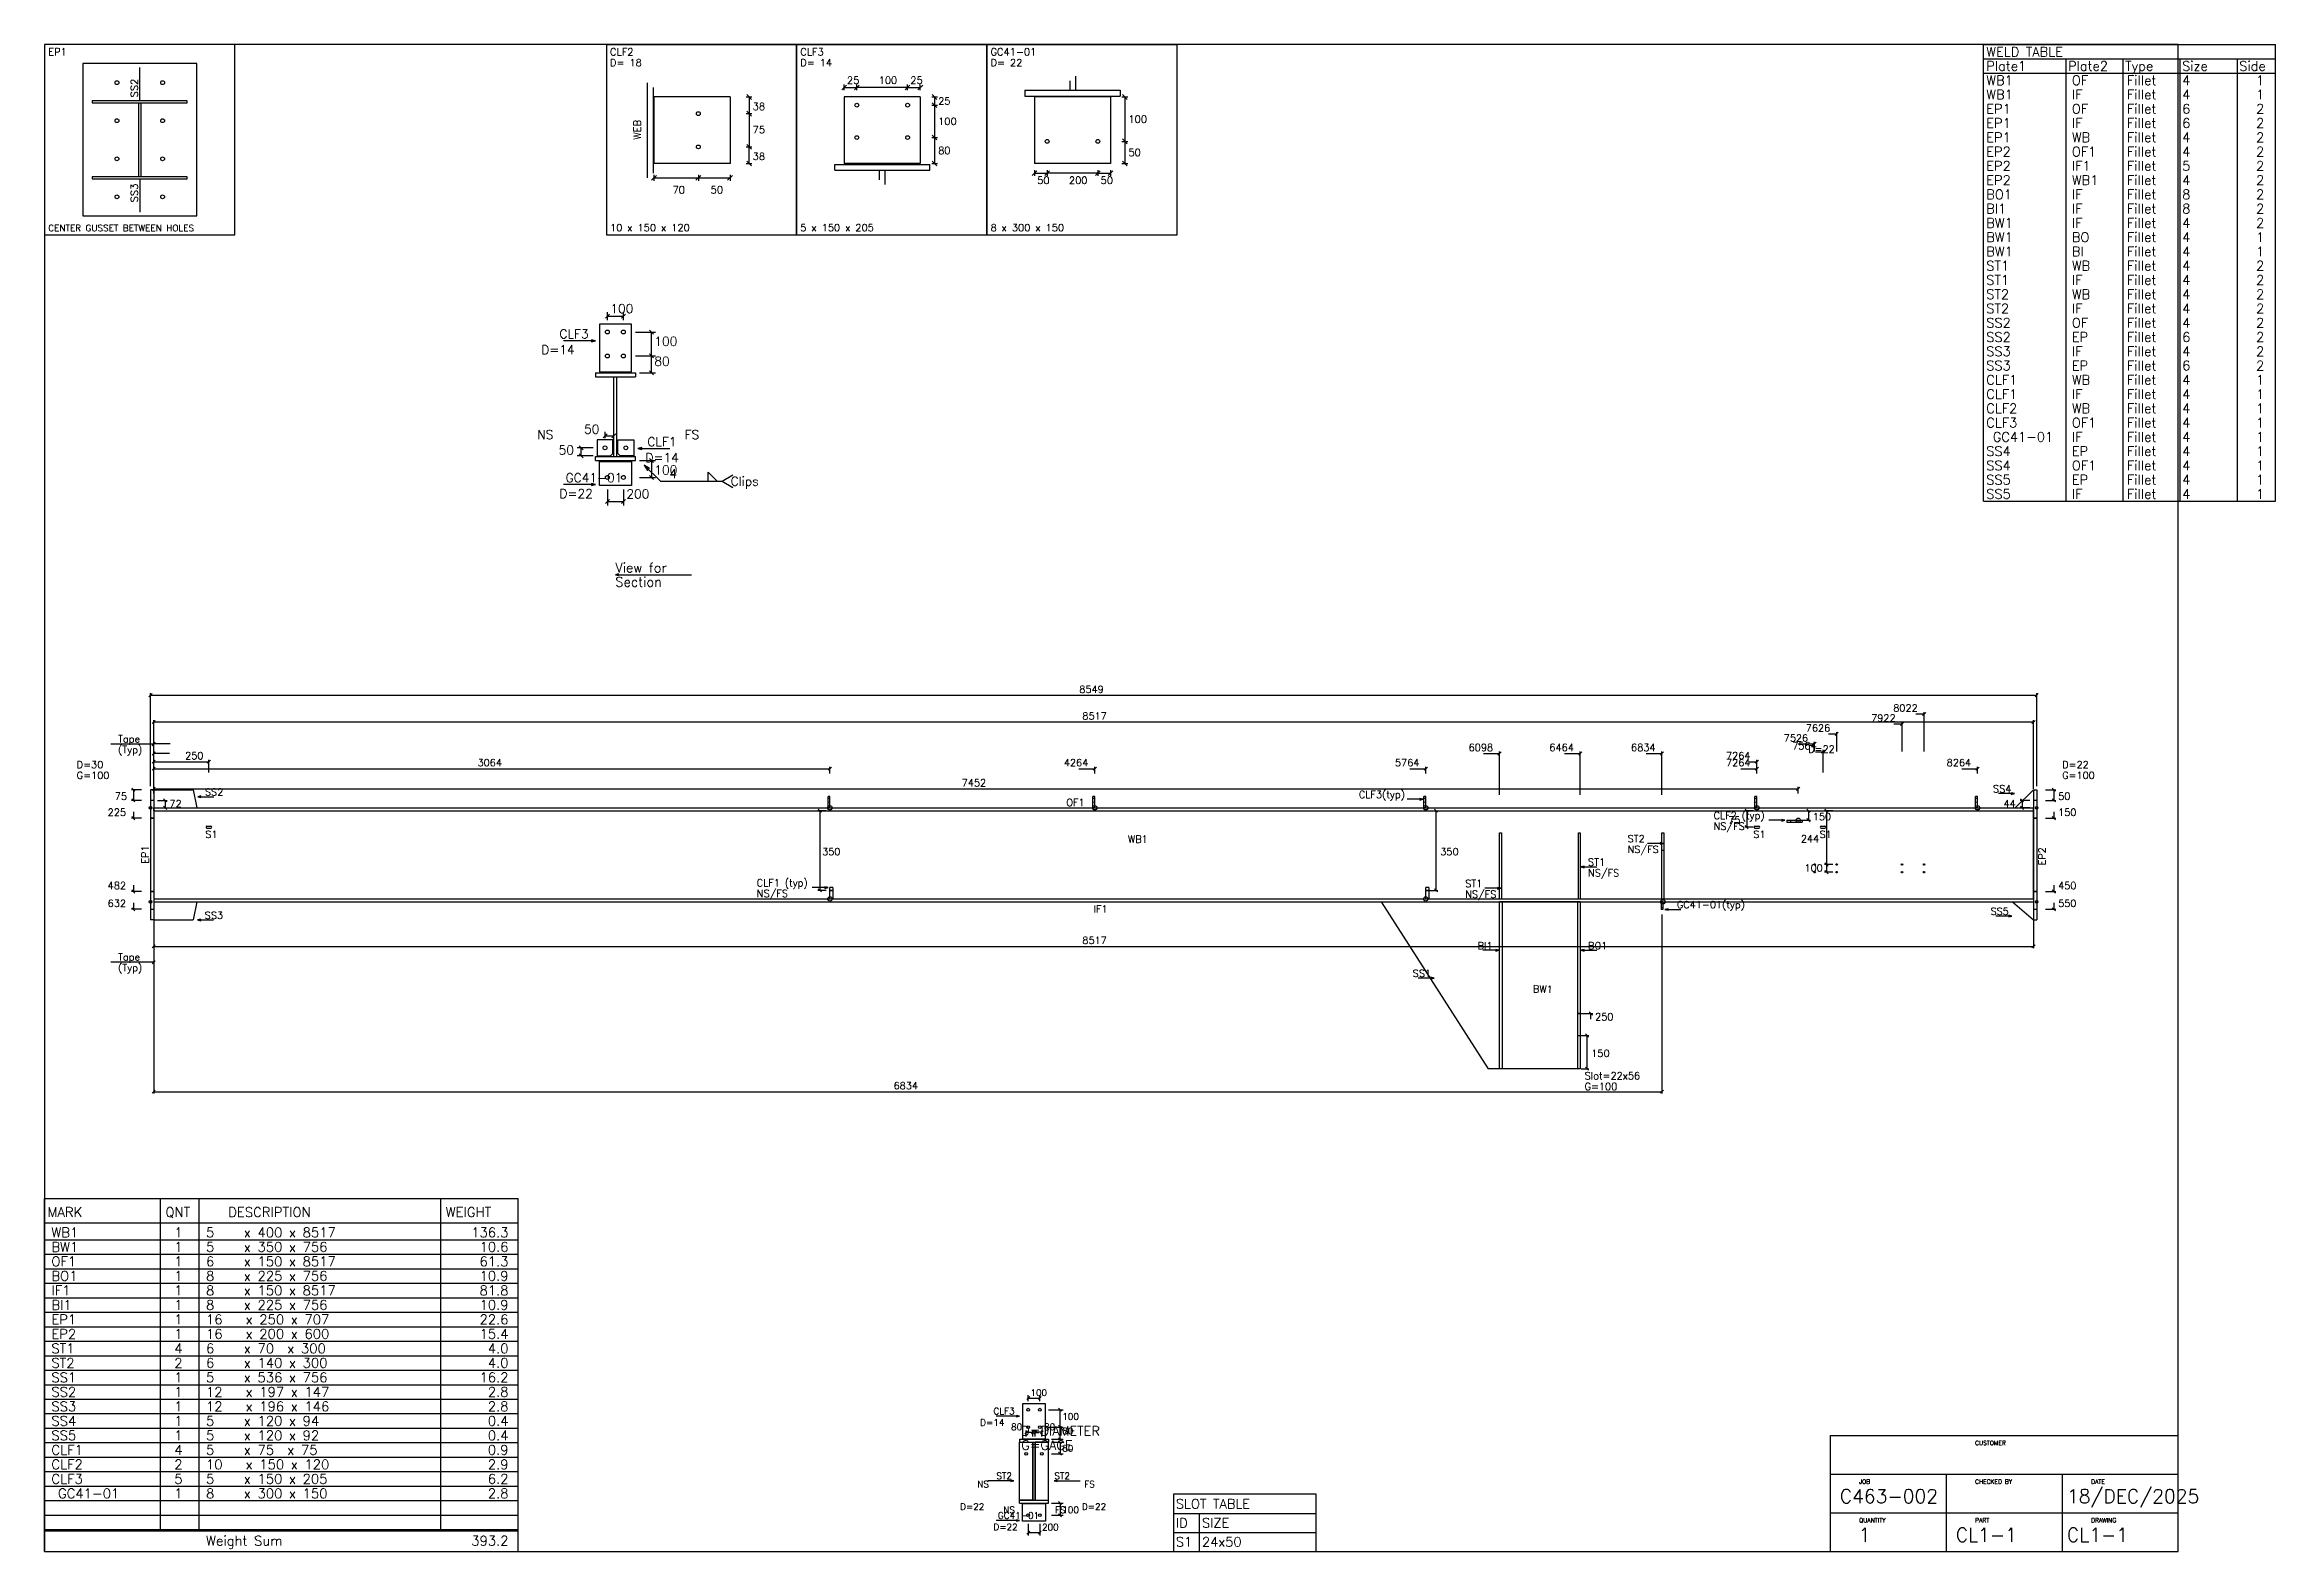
# Model space of a CAD drawing. Extents: x 0 to 879, y 0 to 594.
import ezdxf
from ezdxf.enums import TextEntityAlignment as Align

# ---------------------------------------------------------------- set-up
doc = ezdxf.new("R2010")
doc.units = 0
doc.linetypes.add('CONTIN', pattern=[0])
doc.linetypes.add('DASHED', pattern=[2.3812, 1.5875, -0.7937])
doc.layers.get('0').update_dxf_attribs({"linetype": 'CONTIN'})
for name, color, linetype in [('1', 7, 'CONTIN'), ('11', 7, 'CONTIN'), ('12', 2, 'CONTIN'), ('13', 2, 'CONTIN'), ('14', 7, 'CONTIN'), ('15', 6, 'CONTIN'), ('2', 7, 'CONTIN'), ('20', 7, 'CONTIN'), ('21', 7, 'CONTIN'), ('22', 7, 'CONTIN'), ('3', 1, 'CONTIN'), ('4', 1, 'CONTIN'), ('5', 7, 'CONTIN'), ('6', 4, 'CONTIN'), ('7', 3, 'DASHED'), ('9', 7, 'CONTIN')]:
    doc.layers.add(name, color=color, linetype=linetype)
doc.styles.add('SIMPLEX', font='SIMPLEX')

# ---------------------------------------------------------------- blocks, each defined once
blk = doc.blocks.new('SLOTTD')
at = {"layer": '6'}
for p, q in [((-25.4, 12.7), (25.4, 12.7)), ((-25.4, -12.7), (25.4, -12.7))]:
    blk.add_line(p, q, dxfattribs=at)
for centre, start, end in [((-25.4, 0), 90, 270), ((25.4, 0), 270, 90)]:
    blk.add_arc(centre, 12.7, start, end, dxfattribs=at)
blk = doc.blocks.new('CIRCLE')
at = {"layer": '1'}
blk.add_circle((0, 0), 10.2, dxfattribs=at)
blk = doc.blocks.new('ARROW')
at = {"layer": '2'}
blk.add_line((-0.635, -0.635), (0.635, 0.635), dxfattribs=at)
blk = doc.blocks.new('FLGHOL')
at = {"layer": '6'}
blk.add_solid([(-6.35, 0), (6.35, 0), (-6.35, 25.4), (6.35, 25.4)], dxfattribs=at)
blk = doc.blocks.new('WEBCLP2', base_point=(0, 152.4))
at = {"layer": '13'}
for p, q in [((-12.7, 0), (-12.7, 203.2)), ((-12.7, 203.2), (12.7, 203.2)), ((-12.7, 0), (12.7, 0)), ((12.7, 0), (12.7, 203.2))]:
    blk.add_line(p, q, dxfattribs=at)
at = {"layer": '6'}
for points in [[(-12.7, 144.78), (12.7, 144.78), (-12.7, 160.02), (12.7, 160.02)], [(-12.7, 43.18), (12.7, 43.18), (-12.7, 58.42), (12.7, 58.42)]]:
    blk.add_solid(points, dxfattribs=at)
blk = doc.blocks.new('ARROWP')
for p, q in [((0, 0), (-1.27, 0.317)), ((-1.27, 0.317), (-1.27, -0.317)), ((-1.27, -0.317), (0, 0))]:
    blk.add_line(p, q)
blk = doc.blocks.new('GRTCLPB')
at = {"layer": '13'}
for p, q in [((-12.7, 0), (-12.7, 152.4)), ((-12.7, 152.4), (12.7, 152.4)), ((-12.7, 0), (12.7, 0)), ((12.7, 0), (12.7, 152.4))]:
    blk.add_line(p, q, dxfattribs=at)
at = {"layer": '6'}
for points in [[(-12.7, 119.38), (12.7, 119.38), (-12.7, 134.62), (12.7, 134.62)], [(-12.7, 68.58), (12.7, 68.58), (-12.7, 83.82), (12.7, 83.82)]]:
    blk.add_solid(points, dxfattribs=at)
blk = doc.blocks.new('GRTCLP1')
at = {"layer": '13'}
for p, q in [((-12.7, 0), (-12.7, 101.6)), ((-12.7, 101.6), (12.7, 101.6)), ((-12.7, 0), (12.7, 0)), ((12.7, 0), (12.7, 101.6))]:
    blk.add_line(p, q, dxfattribs=at)
at = {"layer": '6'}
blk.add_solid([(-12.7, 68.58), (12.7, 68.58), (-12.7, 83.82), (12.7, 83.82)], dxfattribs=at)
blk = doc.blocks.new('BRCCLP', base_point=(12.7, 0))
at = {"layer": '1'}
blk.add_solid([(-12.7, 68.58), (12.7, 68.58), (-12.7, 83.82), (12.7, 83.82)], dxfattribs=at)
at = {"layer": '2'}
for p in [(-12.7, 101.6), (12.7, 0)]:
    blk.add_line(p, (12.7, 101.6), dxfattribs=at)
blk = doc.blocks.new('ASMPIECE', base_point=(246, -6))
at = {"layer": '1'}
for p, q in [((246, -6), (246, 6.971)), ((246, 6.971), (8763.483, 6.971)), ((8763.483, -6), (8763.483, 6.971)), ((246, -6), (246, -406)), ((246, -6), (8763.483, -6)), ((8763.483, -406), (8763.483, -6)), ((3322.971, -354.116), (3322.971, -406)), ((6022.971, -354.116), (6022.971, -406)), ((246, -406), (246, -418.971)), ((246, -406), (8763.483, -406)), ((246, -418.971), (8763.483, -418.971)), ((5807.522, -418.971), (6293.2, -1174.971)), ((6344, -1174.971), (6344, -418.971)), ((6710, -418.971), (6344, -418.971)), ((6356.971, -1174.971), (6356.971, -418.971)), ((6697.028, -418.971), (6697.028, -1174.971)), ((6710, -418.971), (6710, -1174.971)), ((8763.483, -406), (8763.483, -418.971)), ((6344, -1174.971), (6293.2, -1174.971)), ((6710, -1174.971), (6344, -1174.971))]:
    blk.add_line(p, q, dxfattribs=at)
at = {"layer": '12'}
for p, q in [((246, 89.266), (231.588, 89.266)), ((231.588, 89.266), (231.588, -501.266)), ((246, 89.266), (246, -501.266)), ((8763.483, 89.265), (8777.896, 89.265)), ((8763.483, 89.265), (8763.483, -501.266)), ((8777.896, 89.265), (8777.896, -501.266)), ((246, -501.266), (231.588, -501.266)), ((8763.483, -501.266), (8777.896, -501.266))]:
    blk.add_line(p, q, dxfattribs=at)
at = {"layer": '15'}
for centre in [(3310, 6.971), (4510, 6.971), (6010, 6.971), (7510, 6.971), (8510, 6.971), (7697.5, -49.237), (3310, -406), (6010, -406), (7084.323, -418.971)]:
    blk.add_circle(centre, 9.685, dxfattribs=at)
at = {"layer": '2'}
for p, q in [((231.588, 104.931), (231.588, 525.816)), ((231.588, 517.169), (8777.896, 517.168)), ((8777.896, 104.93), (8777.896, 525.816)), ((246, 93.445), (246, 404.752)), ((8230.327, 432.251), (8267.799, 432.251)), ((8267.799, 262.07), (8267.799, 440.898)), ((8763.483, 93.445), (8763.483, 404.752)), ((246, 396.105), (8763.483, 396.105)), ((246, 262.07), (246, 305.307)), ((7771.58, 262.07), (7771.58, 305.307)), ((7834.107, 341.857), (7871.579, 341.857)), ((7871.579, 262.07), (7871.579, 350.504)), ((8130.328, 387.054), (8167.8, 387.054)), ((8167.8, 262.07), (8167.8, 395.701)), ((320.944, 296.66), (246, 296.66)), ((246, 91.959), (246, 262.07)), ((318.062, 253.423), (246, 253.423)), ((246, 166.948), (246, 224.598)), ((246, 215.95), (496, 215.95)), ((496, 166.948), (496, 224.598)), ((6271.937, 253.422), (6343.999, 253.422)), ((6343.999, 66.062), (6343.999, 262.07)), ((6637.938, 253.422), (6710, 253.422)), ((6710, 66.062), (6710, 262.07)), ((7007.938, 253.422), (7080, 253.422)), ((7080, 66.062), (7080, 262.07)), ((7475.41, 215.95), (7510, 215.95)), ((7510, 166.948), (7510, 224.598)), ((7696.636, 296.659), (7771.58, 296.659)), ((7775.411, 261.147), (7810, 261.147)), ((7810, 166.948), (7810, 269.795)), ((246, 162.625), (246, 192.891)), ((246, 184.243), (3310, 184.243)), ((246, 71.827), (246, 102.093)), ((3310, 162.625), (3310, 192.891)), ((4437.938, 184.243), (4510, 184.243)), ((4510, 162.625), (4510, 192.89)), ((5937.938, 184.243), (6010, 184.243)), ((6010, 162.624), (6010, 192.89)), ((7437.938, 184.243), (7510, 184.243)), ((7510, 162.624), (7510, 192.89)), ((7697.5, 71.826), (7697.5, 102.092)), ((8437.938, 184.243), (8510, 184.243)), ((8510, 162.624), (8510, 192.89)), ((191.233, 89.266), (145.113, 89.266)), ((191.233, 40.84), (145.113, 40.84)), ((153.761, 89.266), (153.761, 40.84)), ((246, 93.445), (7697.5, 93.445)), ((263.295, 40.84), (306.532, 40.84)), ((263.295, 6.971), (306.532, 6.971)), ((297.885, 40.84), (297.885, 6.971)), ((8746.188, 40.84), (8702.951, 40.84)), ((8746.188, 6.971), (8702.951, 6.971)), ((8711.6, 40.84), (8711.6, 6.971)), ((8818.251, 89.265), (8864.37, 89.265)), ((8818.251, 40.84), (8864.37, 40.84)), ((8855.723, 89.265), (8855.723, 40.84)), ((191.233, -39.869), (145.113, -39.869)), ((153.761, -11.044), (153.761, -39.869)), ((3292.705, -6), (3255.233, -6)), ((3263.881, -6), (3263.881, -367.087)), ((6027.295, -6), (6064.767, -6)), ((6056.12, -6), (6056.12, -367.087)), ((7492.705, -6), (7455.232, -6)), ((7492.705, -81), (7455.232, -81)), ((7463.88, -6), (7463.88, -81)), ((7714.795, -6), (7752.267, -6)), ((7714.795, -49.237), (7752.267, -49.237)), ((7743.62, -6), (7743.62, -49.237)), ((7854.284, -6), (7816.812, -6)), ((7825.459, -6), (7825.459, -250)), ((8818.251, -39.869), (8864.37, -39.869)), ((8855.723, -11.045), (8855.723, -39.869)), ((7854.284, -250), (7816.812, -250)), ((7854.284, -250), (7816.812, -250)), ((7854.284, -284.59), (7816.812, -284.59)), ((7825.459, -250), (7825.459, -284.59)), ((191.233, -372.131), (145.113, -372.131)), ((153.761, -343.306), (153.761, -372.131)), ((3292.705, -367.087), (3255.233, -367.087)), ((6027.295, -367.087), (6064.767, -367.087)), ((8818.251, -372.131), (8864.37, -372.131)), ((8855.723, -343.307), (8855.723, -372.131)), ((191.233, -452.84), (145.113, -452.84)), ((153.761, -424.016), (153.761, -452.84)), ((246, -476.621), (246, -1287.964)), ((7080, -476.621), (7080, -1287.964)), ((8818.251, -452.841), (8864.37, -452.841)), ((8855.723, -424.016), (8855.723, -452.841)), ((8763.483, -505.446), (8763.483, -629.392)), ((246, -620.744), (8763.483, -620.745)), ((6714.323, -924.971), (6766.208, -924.971)), ((6757.56, -950.914), (6757.56, -924.971)), ((6714.323, -1024.971), (6748.913, -1024.971)), ((6740.265, -1024.971), (6740.265, -1174.971)), ((6714.323, -1174.971), (6748.913, -1174.971)), ((246, -1279.317), (7080, -1279.317))]:
    blk.add_line(p, q, dxfattribs=at)
at = {"layer": '3'}
for p, q in [((246, 93.445), (246, 381.693)), ((246, 295.218), (52.298, 295.218)), ((445.883, 56.982), (517.944, 56.982)), ((5997.029, 45.884), (5924.967, 45.884)), ((8677.054, 71.538), (8604.992, 71.538)), ((7636.968, -49.237), (7564.906, -49.237)), ((7085.764, -154.426), (7013.703, -154.426)), ((6712.882, -260.724), (6784.944, -260.724)), ((3301.352, -354.289), (3229.291, -354.289)), ((6349.764, -357.575), (6277.702, -357.575)), ((444.882, -501.266), (516.944, -501.266)), ((7092.971, -453.561), (7165.032, -453.561)), ((8665.335, -483.539), (8593.273, -483.539)), ((246, -505.445), (246, -629.392)), ((246, -505.445), (246, -707.218)), ((246, -692.806), (52.298, -692.806)), ((6341.117, -638.688), (6269.055, -638.688)), ((6712.882, -638.688), (6784.944, -638.688)), ((6047.479, -764.688), (5975.417, -764.688))]:
    blk.add_line(p, q, dxfattribs=at)
at = {"layer": '9'}
for p, q in [((246, 89.266), (426.318, 89.266)), ((443, 6.971), (426.318, 89.266)), ((8679.937, 6.971), (8763.483, 89.265)), ((6343.999, -406), (6343.999, -106)), ((6343.999, -106), (6352.646, -106)), ((6352.646, -106), (6352.646, -406)), ((6701.352, -406), (6701.352, -106)), ((6701.352, -106), (6710, -106)), ((6710, -106), (6710, -406)), ((7080, -406), (7080, -106)), ((7080, -106), (7088.647, -106)), ((7088.647, -106), (7088.647, -406)), ((246, -501.266), (425.318, -501.266)), ((442, -418.971), (425.318, -501.266)), ((6343.999, -406), (6352.646, -406)), ((6701.352, -406), (6710, -406)), ((7080, -406), (7088.647, -406)), ((8668.218, -418.971), (8763.483, -501.266))]:
    blk.add_line(p, q, dxfattribs=at)
at = {"layer": '1', "xscale": -0.34, "yscale": 0.34, "zscale": 0.34}
for p in [(3305.676, 6.971), (4505.676, 6.971), (6005.676, 6.971), (7505.676, 6.971), (8505.676, 6.971)]:
    blk.add_blockref('GRTCLPB', p, dxfattribs=at)
at = {"layer": '1', "xscale": 0.34, "yscale": 0.34, "zscale": 0.34, "rotation": -90}
blk.add_blockref('WEBCLP2', (7697.5, -53.561), dxfattribs=at)
at = {"layer": '15', "xscale": 0.567, "yscale": 0.567, "zscale": 0.567}
for p in [(231.588, 6.971), (8777.896, 6.971), (231.588, -418.971), (8777.896, -418.971)]:
    blk.add_blockref('CIRCLE', p, dxfattribs=at)
at = {"layer": '2', "xscale": 11.348, "yscale": 11.348, "zscale": 11.348}
for p, rotation in [((231.588, 517.169), 180), ((246, 396.105), 180), ((246, 296.66), 180), ((246, 253.423), 180), ((246, 215.95), 180), ((246, 184.243), 180), ((153.761, 89.266), 90), ((153.761, 40.84), -90), ((246, 93.445), 180), ((297.885, 40.84), 90), ((297.885, 6.971), -90), ((3263.881, -6), 90), ((6056.12, -6), 90), ((7463.88, -6), 90), ((7743.62, -6), 90), ((7825.459, -6), 90), ((8711.6, 40.84), 90), ((8711.6, 6.971), -90), ((8855.723, 89.265), 90), ((8855.723, 40.84), -90), ((153.761, -39.869), -90), ((7463.88, -81), -90), ((7743.62, -49.237), -90), ((8855.723, -39.869), -90), ((7825.459, -250), -90), ((7825.459, -250), 90), ((7825.459, -284.59), -90), ((153.761, -372.131), -90), ((3263.881, -367.087), -90), ((6056.12, -367.087), -90), ((8855.723, -372.131), -90), ((153.761, -452.84), -90), ((8855.723, -452.841), -90), ((6757.56, -924.971), 90), ((6740.265, -1024.971), 90), ((6740.265, -1174.971), -90), ((246, -1279.317), 180)]:
    blk.add_blockref('ARROW', p, dxfattribs=dict(at, rotation=rotation))
at = {"layer": '2'}
for name, p, xscale, yscale, zscale in [('ARROW', (8777.896, 517.168), 11.348, 11.348, 11.348), ('ARROW', (8267.799, 432.251), 11.348, 11.348, 11.348), ('ARROW', (7771.58, 296.659), 11.348, 11.348, 11.348), ('ARROW', (7871.579, 341.857), 11.348, 11.348, 11.348), ('ARROW', (8167.8, 387.054), 11.348, 11.348, 11.348), ('ARROW', (8763.483, 396.105), 11.348, 11.348, 11.348), ('ARROW', (496, 215.95), 11.348, 11.348, 11.348), ('ARROW', (6343.999, 253.422), 11.348, 11.348, 11.348), ('ARROW', (6710, 253.422), 11.348, 11.348, 11.348), ('ARROW', (7080, 253.422), 11.348, 11.348, 11.348), ('ARROW', (7510, 215.95), 11.348, 11.348, 11.348), ('ARROW', (7810, 261.147), 11.348, 11.348, 11.348), ('ARROW', (3310, 184.243), 11.348, 11.348, 11.348), ('ARROW', (4510, 184.243), 11.348, 11.348, 11.348), ('ARROW', (6010, 184.243), 11.348, 11.348, 11.348), ('ARROW', (7510, 184.243), 11.348, 11.348, 11.348), ('ARROW', (8510, 184.243), 11.348, 11.348, 11.348), ('ARROW', (7697.5, 93.445), 11.348, 11.348, 11.348), ('CIRCLE', (7771.58, -250), 0.34, 0.34, 0.34), ('CIRCLE', (7771.58, -284.59), 0.34, 0.34, 0.34), ('CIRCLE', (7871.579, -250), 0.34, 0.34, 0.34), ('CIRCLE', (7871.579, -284.59), 0.34, 0.34, 0.34), ('CIRCLE', (8167.8, -250), 0.34, 0.34, 0.34), ('CIRCLE', (8167.8, -284.59), 0.34, 0.34, 0.34), ('CIRCLE', (8267.799, -250), 0.34, 0.34, 0.34), ('CIRCLE', (8267.799, -284.59), 0.34, 0.34, 0.34), ('ARROW', (8763.483, -620.745), 11.348, 11.348, 11.348), ('ARROW', (7080, -1279.317), 11.348, 11.348, 11.348)]:
    blk.add_blockref(name, p, dxfattribs=dict(at, xscale=xscale, yscale=yscale, zscale=zscale))
at = {"layer": '3', "xscale": 11.348, "yscale": 11.348, "zscale": 11.348}
for name, p in [('ARROW', (246, 295.218)), ('ARROWP', (5997.029, 45.884)), ('ARROWP', (8677.054, 71.538)), ('ARROWP', (7636.968, -49.237)), ('ARROWP', (7085.764, -154.426)), ('ARROWP', (3301.352, -354.289)), ('ARROWP', (6349.764, -357.575)), ('ARROWP', (8665.335, -483.539)), ('ARROW', (246, -692.806)), ('ARROWP', (6341.117, -638.688)), ('ARROWP', (6047.479, -764.688))]:
    blk.add_blockref(name, p, dxfattribs=at)
at = {"layer": '3', "xscale": 11.348, "yscale": 11.348, "zscale": 11.348, "rotation": 180}
for name, p in [('ARROWP', (445.883, 56.982)), ('ARROWP', (6712.882, -260.724)), ('ARROWP', (444.882, -501.266)), ('ARROWP', (7092.971, -453.561)), ('ARROW', (246, -620.744)), ('ARROWP', (6712.882, -638.688))]:
    blk.add_blockref(name, p, dxfattribs=at)
at = {"layer": '6'}
for p, xscale, yscale, zscale, rotation in [((231.588, 40.84), 0.511, 0.567, 0.567, -90), ((8763.483, 40.84), 0.511, 0.567, 0.567, -90), ((231.588, -39.869), 0.511, 0.567, 0.567, -90), ((8763.483, -39.869), 0.511, 0.567, 0.567, -90), ((7088.647, -186), 0.511, 0.34, 0.34, 90), ((231.588, -372.131), 0.511, 0.567, 0.567, -90), ((8763.483, -372.131), 0.511, 0.567, 0.567, -90), ((231.588, -452.84), 0.511, 0.567, 0.567, -90), ((8763.483, -452.841), 0.511, 0.567, 0.567, -90), ((6697.028, -924.971), -0.511, -0.511, -0.511, 90), ((6697.028, -1024.971), -0.511, -0.511, -0.511, 90)]:
    blk.add_blockref('FLGHOL', p, dxfattribs=dict(at, xscale=xscale, yscale=yscale, zscale=zscale, rotation=rotation))
at = {"layer": '6', "xscale": 0.34, "yscale": 0.34, "zscale": 0.34}
for p in [(496, -81), (7510, -81), (7810, -81)]:
    blk.add_blockref('SLOTTD', p, dxfattribs=at)
at = {"layer": '7', "xscale": -0.511, "yscale": 0.511, "zscale": 0.511}
for p in [(3310, -406), (6010, -406)]:
    blk.add_blockref('BRCCLP', p, dxfattribs=at)
at = {"layer": '7', "xscale": 0.34, "yscale": 0.34, "zscale": 0.34, "rotation": 180}
blk.add_blockref('GRTCLP1', (7080, -418.971), dxfattribs=at)
at = {"style": 'SIMPLEX'}
blk.add_text('BW1', height=32.284, rotation=-1.571, dxfattribs=at).set_placement((6494.716, -829.255))
at = {"layer": '11', "style": 'SIMPLEX'}
for s, p in [('8549', (4440.175, 527.93)), ('8517', (4453.941, 406.866)), ('7922', (8027.904, 397.815)), ('8022', (8127.903, 443.012)), ('7526', (7631.684, 307.421)), ('7564', (7670.104, 271.909)), ('7626', (7731.683, 352.618)), ('250', (388.388, 226.712)), ('3064', (1713.433, 195.004)), ('4264', (4370.104, 195.004)), ('5764', (5870.104, 195.004)), ('6098', (6204.103, 264.184)), ('6464', (6570.104, 264.184)), ('6834', (6940.104, 264.184)), ('7264', (7370.104, 226.711)), ('7264', (7370.104, 195.004)), ('8264', (8370.104, 195.004)), ('7452', (3907.183, 104.206)), ('225', (37.501, -29.108)), ('75', (69.785, 43.53)), ('72', (317.293, 9.661)), ('44', (8627.623, 9.661)), ('50', (8875.132, 43.53)), ('150', (8875.132, -29.108)), ('75', (7379.904, -65.023)), ('150', (7763.028, -49.141)), ('350', (3274.642, -208.066)), ('350', (6075.528, -208.066)), ('244', (7709.2, -149.523)), ('100', (7725.341, -281.9)), ('482', (37.501, -361.37)), ('450', (8875.132, -361.37)), ('632', (37.501, -442.079)), ('550', (8875.132, -442.079)), ('8517', (4453.941, -609.983)), ('250', (6776.969, -956.179)), ('150', (6759.674, -1121.494)), ('6834', (3598.433, -1268.556))]:
    blk.add_text(s, height=32.284, dxfattribs=at).set_placement(p)
at = {"layer": '21', "style": 'SIMPLEX'}
for s, p in [('D=30', (-102.779, 186.117)), ('D=22', (7742.444, 256.881)), ('D=22', (8893.195, 186.116)), ('G=100', (-102.779, 137.691)), ('G=100', (8893.195, 137.691)), ('Slot=22x56', (6729.313, -1223.397)), ('G=100', (6729.313, -1271.822))]:
    blk.add_text(s, height=32.284, dxfattribs=at).set_placement(p)
at = {"layer": '3', "style": 'SIMPLEX'}
for s, p in [('Tape', (84.582, 303.289)), ('(Typ)', (84.582, 254.864)), ('SS4', (8580.202, 76.919)), ('SS2', (478.166, 62.363)), ('OF1', (4380.865, 15.042)), ('CLF3(typ)', (5706.476, 51.265)), ('S1', (479.858, -129.426)), ('CLF2 (typ)', (7314.131, -43.857)), ('NS/FS', (7314.131, -92.282)), ('S1', (7493.858, -129.426)), ('S1', (7793.858, -129.426)), ('WB1', (4660, -151.277)), ('ST2', (6924.345, -149.045)), ('NS/FS', (6924.345, -197.471)), ('ST1', (6745.167, -255.343)), ('NS/FS', (6745.167, -303.769)), ('CLF1 (typ)', (2978.515, -348.908)), ('NS/FS', (2978.515, -397.333)), ('ST1', (6188.346, -352.194)), ('NS/FS', (6188.346, -400.62)), ('SS3', (477.166, -495.885)), ('IF1', (4504.742, -467.397)), (' GC41-01(typ)', (7125.255, -448.18)), ('SS5', (8568.483, -478.158)), ('BI1', (6244.266, -633.307)), ('BO1', (6745.167, -633.307)), ('Tape', (84.582, -684.735)), ('(Typ)', (84.582, -733.161)), ('SS1', (5950.627, -759.307))]:
    blk.add_text(s, height=32.284, dxfattribs=at).set_placement(p)
for s, p in [('EP1', (223.517, -246.355)), ('EP2', (8818.251, -254.426))]:
    blk.add_text(s, height=32.284, rotation=90, dxfattribs=at).set_placement(p)
blk = doc.blocks.new('ASMBASE')
for p, q in [((25.4, 25.4), (0, 25.4)), ((0, 25.4), (0, 0)), ((25.4, 0), (25.4, 25.4)), ((20.32, 22.86), (5.08, 22.86)), ((5.08, 22.86), (5.08, 2.54)), ((12.7, 17.882), (12.7, 22.352)), ((20.32, 2.54), (20.32, 22.86)), ((19.05, 17.882), (6.35, 17.882)), ((6.35, 17.882), (6.35, 17.628)), ((19.05, 17.628), (19.05, 17.882)), ((6.35, 17.628), (19.05, 17.628)), ((12.573, 17.628), (12.827, 17.628)), ((12.573, 7.739), (12.573, 17.628)), ((12.827, 17.628), (12.827, 7.739)), ((19.05, 7.739), (6.35, 7.739)), ((6.35, 7.739), (6.35, 7.485)), ((6.35, 7.485), (19.05, 7.485)), ((12.827, 7.739), (12.573, 7.739)), ((12.7, 7.485), (12.7, 3.048)), ((19.05, 7.485), (19.05, 7.739)), ((0, 0), (25.4, 0)), ((5.08, 2.54), (20.32, 2.54))]:
    blk.add_line(p, q)
at = {"layer": '1'}
for centre in [(9.652, 20.32), (15.748, 20.32), (9.652, 15.24), (15.748, 15.24), (9.652, 10.16), (15.748, 10.16), (9.652, 5.08), (15.748, 5.08)]:
    blk.add_circle(centre, 0.254, dxfattribs=at)
at = {"layer": '1', "style": 'SIMPLEX'}
for s, height, p in [('EP1', 0.963, (0.482, 23.955)), ('CENTER GUSSET BETWEEN HOLES', 0.867, (0.482, 0.482))]:
    blk.add_text(s, height=height, dxfattribs=at).set_placement(p)
for s, p in [('SS2', (12.459, 18.363)), ('SS3', (12.459, 4.353))]:
    blk.add_text(s, height=0.963, rotation=90, dxfattribs=at).set_placement(p)
blk = doc.blocks.new('ASMPLATE')
at = {"layer": '14'}
for p, q in [((0, 0), (0, 139.065)), ((0, 139.065), (186.69, 139.065)), ((45.72, 8.096), (45.72, 139.065)), ((60.96, 8.096), (60.96, 139.065)), ((156.21, 8.096), (156.21, 139.065)), ((156.21, 8.096), (156.21, 139.065)), ((186.69, 8.096), (186.69, 139.065)), ((186.69, 0), (186.69, 139.065)), ((0, 129.54), (186.69, 129.54)), ((0, 122.873), (186.69, 122.873)), ((0, 117.158), (186.69, 117.158)), ((0, 111.443), (186.69, 111.443)), ((0, 105.728), (186.69, 105.728)), ((0, 100.013), (186.69, 100.013)), ((0, 94.298), (186.69, 94.298)), ((0, 88.583), (186.69, 88.583)), ((0, 82.868), (186.69, 82.868)), ((0, 77.153), (186.69, 77.153)), ((0, 71.438), (186.69, 71.438)), ((0, 65.723), (186.69, 65.723)), ((0, 60.008), (186.69, 60.008)), ((0, 54.293), (186.69, 54.293)), ((0, 48.578), (186.69, 48.578)), ((0, 42.863), (186.69, 42.863)), ((0, 37.148), (186.69, 37.148)), ((0, 31.433), (186.69, 31.433)), ((0, 25.718), (186.69, 25.718)), ((0, 20.003), (186.69, 20.003)), ((0, 14.288), (186.69, 14.288)), ((0, 8.573), (186.69, 8.573)), ((0, 8.096), (186.69, 8.096)), ((0, 0), (186.69, 0))]:
    blk.add_line(p, q, dxfattribs=at)
at = {"layer": '14', "style": 'SIMPLEX'}
for s, p in [('MARK', (1.143, 131.826)), ('QNT', (47.625, 131.826)), ('DESCRIPTION', (72.39, 131.826)), ('WEIGHT', (158.115, 131.826)), ('WB1', (2.667, 123.825)), ('  1', (45.91, 123.825)), ('5    x 400 x 8517', (63.627, 123.825)), ('OF1', (2.667, 112.395)), ('BW1', (2.667, 118.11)), ('  1', (45.91, 118.11)), ('  1', (45.91, 112.395)), ('5    x 350 x 756', (63.627, 118.11)), ('6    x 150 x 8517', (63.627, 112.395)), ('BO1', (2.667, 106.68)), ('  1', (45.91, 106.68)), ('8    x 225 x 756', (63.627, 106.68)), ('IF1', (2.667, 100.965)), ('BI1', (2.667, 95.25)), ('  1', (45.91, 100.965)), ('  1', (45.91, 95.25)), ('8    x 150 x 8517', (63.627, 100.965)), ('8    x 225 x 756', (63.627, 95.25)), ('EP1', (2.667, 89.535)), ('  1', (45.91, 89.535)), ('16   x 250 x 707', (63.627, 89.535)), ('ST1', (2.667, 78.105)), ('EP2', (2.667, 83.82)), ('  4', (45.91, 78.105)), ('  1', (45.91, 83.82)), ('6    x 70  x 300', (63.627, 78.105)), ('16   x 200 x 600', (63.627, 83.82)), ('ST2', (2.667, 72.39)), ('SS1', (2.667, 66.675)), ('  2', (45.91, 72.39)), ('  1', (45.91, 66.675)), ('5    x 536 x 756', (63.627, 66.675)), ('6    x 140 x 300', (63.627, 72.39)), ('SS2', (2.667, 60.96)), ('  1', (45.91, 60.96)), ('12   x 197 x 147', (63.627, 60.96)), ('SS3', (2.667, 55.245)), ('SS4', (2.667, 49.53)), ('  1', (45.91, 55.245)), ('  1', (45.91, 49.53)), ('5    x 120 x 94', (63.627, 49.53)), ('12   x 196 x 146', (63.627, 55.245)), ('SS5', (2.667, 43.815)), ('  1', (45.91, 43.815)), ('5    x 120 x 92', (63.627, 43.815)), ('CLF1', (2.667, 38.1)), ('CLF2', (2.667, 32.385)), ('  4', (45.91, 38.1)), ('  2', (45.91, 32.385)), ('5    x 75  x 75', (63.627, 38.1)), ('10   x 150 x 120', (63.627, 32.385)), ('CLF3', (2.667, 26.67)), ('  5', (45.91, 26.67)), ('5    x 150 x 205', (63.627, 26.67)), (' GC41-01', (2.667, 20.955)), ('  1', (45.91, 20.955)), ('8    x 300 x 150', (63.627, 20.955)), ('Weight Sum', (63.627, 2.286))]:
    blk.add_text(s, height=3.81, dxfattribs=at).set_placement(p)
for s, p in [('  136.3', (182.88, 123.825)), ('   61.3', (182.88, 112.395)), ('   10.6', (182.88, 118.11)), ('   10.9', (182.88, 106.68)), ('   81.8', (182.88, 100.965)), ('   10.9', (182.88, 95.25)), ('   22.6', (182.88, 89.535)), ('   15.4', (182.88, 83.82)), ('    4.0', (182.88, 78.105)), ('   16.2', (182.88, 66.675)), ('    4.0', (182.88, 72.39)), ('    2.8', (182.88, 60.96)), ('    2.8', (182.88, 55.245)), ('    0.4', (182.88, 49.53)), ('    0.4', (182.88, 43.815)), ('    0.9', (182.88, 38.1)), ('    2.9', (182.88, 32.385)), ('    6.2', (182.88, 26.67)), ('    2.8', (182.88, 20.955)), ('  393.2', (182.88, 2.286))]:
    blk.add_text(s, height=3.81, dxfattribs=at).set_placement(p, align=Align.RIGHT)
blk = doc.blocks.new('ASMTITLE')
for p, q in [((0, 30.48), (91.44, 30.48)), ((0, 30.48), (0, 0)), ((91.44, 0), (91.44, 30.48)), ((0, 20.32), (91.44, 20.32)), ((30.48, 20.32), (30.48, 0)), ((60.96, 20.32), (60.96, 0)), ((0, 10.16), (91.44, 10.16)), ((0, 0), (91.44, 0))]:
    blk.add_line(p, q)
at = {"style": 'SIMPLEX'}
for s, height, p in [('CUSTOMER', 1.143, (38.1, 27.94)), ('JOB', 1.143, (7.62, 17.78)), ('CHECKED BY', 1.143, (38.1, 17.78)), ('DATE', 1.143, (68.58, 17.78)), ('C463-002', 3.607, (2.54, 12.7)), ('18/DEC/2025', 3.607, (62.23, 12.7)), ('QUANTITY', 1.143, (7.62, 7.62)), ('  1', 3.607, (2.54, 2.54)), ('CL1-1', 3.607, (33.02, 2.54)), ('PART', 1.143, (38.1, 7.62)), ('CL1-1', 3.607, (62.23, 2.54)), ('DRAWING', 1.143, (68.58, 7.62))]:
    blk.add_text(s, height=height, dxfattribs=at).set_placement(p)
blk = doc.blocks.new('ASMSECTN')
at = {"layer": '1'}
for p, q in [((-6.35, 27.94), (6.35, 27.94)), ((-6.35, 27.94), (-6.35, 26.67)), ((-6.35, 26.67), (6.35, 26.67)), ((-0.508, 1.27), (-0.508, 26.67)), ((0.508, 1.27), (0.508, 26.67)), ((6.35, 27.94), (6.35, 26.67)), ((-6.35, 0), (-6.35, 1.27)), ((-6.35, 1.27), (6.35, 1.27)), ((-6.35, 0), (6.35, 0)), ((6.35, 0), (6.35, 1.27))]:
    blk.add_line(p, q, dxfattribs=at)
at = {"layer": '13'}
for p, q in [((5.08, 43.434), (-5.08, 43.434)), ((-5.08, 43.434), (-5.08, 28.194)), ((5.08, 28.194), (5.08, 43.434)), ((-5.08, 28.194), (5.08, 28.194)), ((-0.762, 6.604), (-5.842, 6.604)), ((-5.842, 6.604), (-5.842, 1.524)), ((-5.842, 1.524), (-1.524, 1.524)), ((-0.762, 2.286), (-1.524, 1.524)), ((-0.762, 2.286), (-0.762, 6.604)), ((0.762, 6.604), (5.842, 6.604)), ((0.762, 2.286), (0.762, 6.604)), ((0.762, 2.286), (1.524, 1.524)), ((5.842, 1.524), (1.524, 1.524)), ((5.842, 6.604), (5.842, 1.524)), ((-5.08, -0.254), (5.08, -0.254)), ((-5.08, -7.874), (-5.08, -0.254)), ((5.08, -0.254), (5.08, -7.874)), ((5.08, -7.874), (-5.08, -7.874))]:
    blk.add_line(p, q, dxfattribs=at)
at = {"layer": '3'}
for p, q in [((-2.54, 44.704), (-2.54, 47.244)), ((-2.54, 45.974), (2.54, 45.974)), ((2.54, 44.704), (2.54, 47.244)), ((-6.35, 38.1), (-16.51, 38.1)), ((6.35, 40.894), (12.7, 40.894)), ((11.43, 27.94), (11.43, 40.894)), ((6.35, 33.274), (12.7, 33.274)), ((7.62, 27.94), (12.7, 27.94)), ((-3.302, 7.112), (-3.302, 9.144)), ((-3.302, 7.874), (-0.508, 7.874)), ((-0.508, 7.874), (-0.508, 9.144)), ((-7.112, 4.064), (-12.192, 4.064)), ((-7.112, 1.524), (-12.192, 1.524)), ((-10.922, 1.524), (-10.922, 4.064)), ((7.112, 3.81), (17.272, 3.81)), ((7.62, 0), (12.7, 0)), ((11.43, 0), (11.43, -5.334)), ((7.62, -5.334), (12.7, -5.334)), ((-6.35, -7.62), (-16.51, -7.62)), ((-2.54, -9.144), (-2.54, -14.224)), ((-2.54, -12.954), (2.54, -12.954)), ((2.54, -9.144), (2.54, -14.224))]:
    blk.add_line(p, q, dxfattribs=at)
at = {"layer": '4'}
for p, q in [((9.195, -1.422), (14.315, -6.543)), ((14.315, -6.543), (33.091, -6.543)), ((29.535, -3.698), (32.38, -6.543)), ((29.535, -6.543), (29.535, -3.698)), ((33.091, -6.543), (33.945, -6.543)), ((33.945, -6.543), (37.358, -4.552)), ((33.945, -6.543), (37.358, -8.534))]:
    blk.add_line(p, q, dxfattribs=at)
at = {"layer": '1'}
for p, rotation in [((-2.54, 45.974), 180), ((11.43, 40.894), 90), ((11.43, 33.274), 270), ((11.43, 33.274), 90), ((11.43, 27.94), 270), ((-0.508, 7.874), 180), ((-10.922, 4.064), 270), ((-10.922, 1.524), 90), ((11.43, 0), 90), ((11.43, -5.334), 270), ((-2.54, -12.954), 180)]:
    blk.add_blockref('ARROW', p, dxfattribs=dict(at, rotation=rotation))
for p in [(2.54, 45.974), (-3.302, 7.874), (2.54, -12.954)]:
    blk.add_blockref('ARROW', p, dxfattribs=at)
at = {"layer": '1', "xscale": 0.06, "yscale": 0.06, "zscale": 0.06}
for p in [(-2.54, 40.894), (2.54, 40.894), (-2.54, 33.274), (2.54, 33.274), (-3.302, 4.064), (3.302, 4.064)]:
    blk.add_blockref('CIRCLE', p, dxfattribs=at)
at = {"layer": '1', "xscale": 0.06, "yscale": 0.06, "zscale": 0.06, "rotation": 90}
for p in [(-2.54, -5.334), (2.54, -5.334)]:
    blk.add_blockref('CIRCLE', p, dxfattribs=at)
at = {"layer": '3'}
for p in [(-6.35, 38.1), (-6.35, -7.62)]:
    blk.add_blockref('ARROWP', p, dxfattribs=at)
at = {"layer": '3', "rotation": 180}
blk.add_blockref('ARROWP', (7.112, 3.81), dxfattribs=at)
at = {"layer": '4', "xscale": 1.5, "yscale": 1.5, "zscale": 1.5, "rotation": 135}
blk.add_blockref('ARROWP', (9.195, -1.422), dxfattribs=at)
at = {"layer": '1', "style": 'SIMPLEX'}
for s, p in [('CLF3', (-17.78, 38.862)), ('CLF1', (10.16, 4.572)), (' GC41-01', (-17.78, -6.858))]:
    blk.add_text(s, height=2.845, dxfattribs=at).set_placement(p)
at = {"layer": '21', "style": 'SIMPLEX'}
for s, p in [('D=14', (-23.571, 33.833)), ('D=14', (9.55, -0.457)), ('D=22', (-17.78, -11.887))]:
    blk.add_text(s, height=2.845, dxfattribs=at).set_placement(p)
at = {"layer": '3', "style": 'SIMPLEX'}
for s, p in [('100', (-1.592, 46.922)), ('100', (12.378, 36.508)), ('80', (12.378, 30.158)), ('NS', (-24.841, 6.858)), ('50', (-9.94, 8.568)), ('FS', (21.996, 6.858)), ('50', (-18.068, 1.964)), ('100', (12.378, -4.386)), ('200', (3.488, -12.006))]:
    blk.add_text(s, height=2.845, dxfattribs=at).set_placement(p)
at = {"layer": '4', "style": 'SIMPLEX'}
blk.add_text('Clips', height=2.845, dxfattribs=at).set_placement((36.647, -7.965))
at = {"layer": '5', "style": 'SIMPLEX'}
blk.add_text('4', height=2.845, dxfattribs=at).set_placement((17.16, -5.595))
blk = doc.blocks.new('ASMSECT2')
at = {"layer": '1'}
for p, q in [((-6.35, 27.94), (6.35, 27.94)), ((-6.35, 27.94), (-6.35, 26.67)), ((-6.35, 26.67), (6.35, 26.67)), ((-0.508, 1.27), (-0.508, 26.67)), ((0.508, 1.27), (0.508, 26.67)), ((6.35, 27.94), (6.35, 26.67)), ((-6.35, 0), (-6.35, 1.27)), ((-6.35, 1.27), (6.35, 1.27)), ((-6.35, 0), (6.35, 0)), ((6.35, 0), (6.35, 1.27))]:
    blk.add_line(p, q, dxfattribs=at)
at = {"layer": '13'}
for p, q in [((5.08, 43.434), (-5.08, 43.434)), ((-5.08, 43.434), (-5.08, 28.194)), ((5.08, 28.194), (5.08, 43.434)), ((-6.35, 1.27), (-6.35, 26.67)), ((-6.35, 26.67), (-0.508, 26.67)), ((-5.08, 28.194), (5.08, 28.194)), ((-0.508, 26.67), (-0.508, 1.27)), ((6.35, 26.67), (0.508, 26.67)), ((0.508, 26.67), (0.508, 1.27)), ((6.35, 1.27), (6.35, 26.67)), ((-0.508, 1.27), (-6.35, 1.27)), ((0.508, 1.27), (6.35, 1.27)), ((-5.08, -0.254), (5.08, -0.254)), ((-5.08, -7.874), (-5.08, -0.254)), ((5.08, -7.874), (-5.08, -7.874)), ((5.08, -0.254), (5.08, -7.874))]:
    blk.add_line(p, q, dxfattribs=at)
at = {"layer": '3'}
for p, q in [((-2.54, 44.704), (-2.54, 47.244)), ((-2.54, 45.974), (2.54, 45.974)), ((2.54, 44.704), (2.54, 47.244)), ((6.35, 40.894), (12.7, 40.894)), ((11.43, 27.94), (11.43, 40.894)), ((-6.35, 38.1), (-16.51, 38.1)), ((-3.429, 29.21), (-3.429, 31.75)), ((-3.429, 30.988), (-0.508, 30.988)), ((-0.508, 29.21), (-0.508, 31.75)), ((0.508, 29.21), (0.508, 31.75)), ((3.429, 30.988), (0.508, 30.988)), ((3.429, 29.21), (3.429, 31.75)), ((6.35, 33.274), (12.7, 33.274)), ((7.62, 27.94), (12.7, 27.94)), ((7.62, 26.67), (12.7, 26.67)), ((7.62, 26.67), (12.7, 26.67)), ((7.62, 21.59), (12.7, 21.59)), ((7.62, 21.59), (12.7, 21.59)), ((11.43, 26.67), (11.43, 21.59)), ((11.43, 26.67), (11.43, 21.59)), ((-8.89, 9.737), (-20.269, 9.737)), ((7.62, 0), (12.7, 0)), ((8.89, 9.737), (20.269, 9.737)), ((11.43, 0), (11.43, -5.334)), ((-6.35, -7.62), (-16.51, -7.62)), ((-2.54, -9.144), (-2.54, -14.224)), ((2.54, -9.144), (2.54, -14.224)), ((7.62, -5.334), (12.7, -5.334)), ((-2.54, -12.954), (2.54, -12.954))]:
    blk.add_line(p, q, dxfattribs=at)
at = {"layer": '1'}
for p, rotation in [((-2.54, 45.974), 180), ((11.43, 40.894), 90), ((-3.429, 30.988), 180), ((-0.508, 30.988), 360), ((0.508, 30.988), 180), ((11.43, 33.274), 270), ((11.43, 33.274), 90), ((11.43, 27.94), 270), ((11.43, 26.67), 90), ((11.43, 26.67), 90), ((11.43, 21.59), 270), ((11.43, 21.59), 270), ((11.43, 0), 90), ((11.43, -5.334), 270), ((-2.54, -12.954), 180)]:
    blk.add_blockref('ARROW', p, dxfattribs=dict(at, rotation=rotation))
at = {"layer": '1', "xscale": 0.06, "yscale": 0.06, "zscale": 0.06}
for p in [(-2.54, 40.894), (2.54, 40.894), (-2.54, 33.274), (2.54, 33.274), (-3.429, 21.59), (3.429, 21.59)]:
    blk.add_blockref('CIRCLE', p, dxfattribs=at)
at = {"layer": '1'}
for p in [(2.54, 45.974), (3.429, 30.988), (2.54, -12.954)]:
    blk.add_blockref('ARROW', p, dxfattribs=at)
at = {"layer": '1', "xscale": 0.06, "yscale": 0.06, "zscale": 0.06, "rotation": 90}
for p in [(-2.54, -5.334), (2.54, -5.334)]:
    blk.add_blockref('CIRCLE', p, dxfattribs=at)
at = {"layer": '3'}
for p in [(-6.35, 38.1), (-6.35, -7.62)]:
    blk.add_blockref('ARROWP', p, dxfattribs=at)
for p, rotation in [((-8.89, 9.737), 360), ((8.89, 9.737), 180)]:
    blk.add_blockref('ARROWP', p, dxfattribs=dict(at, rotation=rotation))
at = {"layer": '1', "style": 'SIMPLEX'}
for s, p in [('CLF3', (-17.78, 38.862)), ('ST2', (-16.51, 10.499)), ('ST2', (8.89, 10.499)), (' GC41-01', (-17.78, -6.858))]:
    blk.add_text(s, height=2.845, dxfattribs=at).set_placement(p)
at = {"layer": '21', "style": 'SIMPLEX'}
for s, p in [('D=14', (-23.571, 33.833)), ('D=22', (-32.36, -2.997)), ('D=22', (-17.78, -11.887)), ('D=22', (20.98, -2.997))]:
    blk.add_text(s, height=2.845, dxfattribs=at).set_placement(p)
at = {"layer": '3', "style": 'SIMPLEX'}
for s, p in [('100', (-1.592, 46.922)), ('100', (12.378, 36.508)), ('80', (-10.067, 31.936)), ('80', (4.377, 31.936)), ('80', (12.378, 30.158)), ('80', (12.378, 22.538)), ('80', (12.378, 22.538)), ('NS', (-24.841, 6.858)), ('FS', (21.996, 6.858)), ('NS', (-13.462, -4.42)), ('200', (3.488, -12.006)), ('FS', (9.195, -4.42)), ('100', (12.378, -4.386))]:
    blk.add_text(s, height=2.845, dxfattribs=at).set_placement(p)
blk = doc.blocks.new('ASMBOLT')
at = {"layer": '21', "style": 'SIMPLEX'}
for s, p in [('D=DIAMETER', (0, 5.715)), ('G=GAGE', (0, 0))]:
    blk.add_text(s, height=3.81, dxfattribs=at).set_placement(p)
blk = doc.blocks.new('ASMVIEW')
at = {"layer": '21'}
blk.add_line((0, 0), (30.48, 0), dxfattribs=at)
at = {"layer": '21', "rotation": 180}
blk.add_blockref('ARROWP', (0, 0), dxfattribs=at)
at = {"layer": '21', "style": 'SIMPLEX'}
for s, p in [('View for', (0, 0.953)), ('Section', (0, -4.762))]:
    blk.add_text(s, height=3.81, dxfattribs=at).set_placement(p)
blk = doc.blocks.new('ASMSLOT')
for p, q in [((57.15, 22.86), (0, 22.86)), ((0, 22.86), (0, 0)), ((57.15, 0), (57.15, 22.86)), ((0, 15.24), (57.15, 15.24)), ((10.478, 0), (10.478, 15.24)), ((57.15, 0), (57.15, 15.24)), ((0, 7.62), (57.15, 7.62)), ((0, 0), (57.15, 0))]:
    blk.add_line(p, q)
at = {"style": 'SIMPLEX'}
for s, p in [('SLOT TABLE', (0.953, 17.145)), ('ID', (0.953, 9.525)), ('SIZE', (11.43, 9.525)), ('S1', (0.953, 1.905)), ('24x50', (11.43, 1.905))]:
    blk.add_text(s, height=3.81, dxfattribs=at).set_placement(p)
blk = doc.blocks.new('ASM_WELD', base_point=(0, 182.88))
at = {"layer": '20'}
for p, q in [((0, 182.88), (116.967, 182.88)), ((0, 0), (0, 182.88)), ((116.967, 0), (116.967, 182.88)), ((0, 177.165), (116.967, 177.165)), ((0, 171.45), (116.967, 171.45)), ((33.147, 0), (33.147, 177.165)), ((56.007, 0), (56.007, 177.165)), ((78.867, 0), (78.867, 177.165)), ((101.727, 0), (101.727, 177.165)), ((0, 0), (116.967, 0))]:
    blk.add_line(p, q, dxfattribs=at)
at = {"layer": '14', "style": 'SIMPLEX'}
for s, p in [('WELD TABLE', (1.143, 178.118)), ('WB1', (1.143, 166.688)), ('Plate1', (1.143, 172.403)), ('Plate2', (33.909, 172.403)), ('OF', (35.433, 166.688)), ('Type', (56.769, 172.403)), ('Fillet', (57.531, 166.688)), ('Size', (79.629, 172.403)), ('4', (79.629, 166.688)), ('Side', (102.489, 172.403)), ('  1', (104.013, 166.688)), ('WB1', (1.143, 160.973)), ('IF', (35.433, 160.973)), ('Fillet', (57.531, 160.973)), ('4', (79.629, 160.973)), ('  1', (104.013, 160.973)), ('EP1', (1.143, 155.258)), ('EP1', (1.143, 149.543)), ('OF', (35.433, 155.258)), ('IF', (35.433, 149.543)), ('Fillet', (57.531, 155.258)), ('Fillet', (57.531, 149.543)), ('6', (79.629, 155.258)), ('6', (79.629, 149.543)), ('  2', (104.013, 155.258)), ('  2', (104.013, 149.543)), ('EP1', (1.143, 143.828)), ('WB', (35.433, 143.828)), ('Fillet', (57.531, 143.828)), ('4', (79.629, 143.828)), ('  2', (104.013, 143.828)), ('EP2', (1.143, 138.113)), ('EP2', (1.143, 132.398)), ('OF1', (35.433, 138.113)), ('IF1', (35.433, 132.398)), ('Fillet', (57.531, 138.113)), ('Fillet', (57.531, 132.398)), ('4', (79.629, 138.113)), ('5', (79.629, 132.398)), ('  2', (104.013, 138.113)), ('  2', (104.013, 132.398)), ('EP2', (1.143, 126.683)), ('WB1', (35.433, 126.683)), ('Fillet', (57.531, 126.683)), ('4', (79.629, 126.683)), ('  2', (104.013, 126.683)), ('BO1', (1.143, 120.968)), ('BI1', (1.143, 115.253)), ('IF', (35.433, 120.968)), ('IF', (35.433, 115.253)), ('Fillet', (57.531, 120.968)), ('Fillet', (57.531, 115.253)), ('8', (79.629, 120.968)), ('8', (79.629, 115.253)), ('  2', (104.013, 120.968)), ('  2', (104.013, 115.253)), ('BW1', (1.143, 109.538)), ('BW1', (1.143, 103.823)), ('IF', (35.433, 109.538)), ('BO', (35.433, 103.823)), ('Fillet', (57.531, 109.538)), ('Fillet', (57.531, 103.823)), ('4', (79.629, 109.538)), ('4', (79.629, 103.823)), ('  2', (104.013, 109.538)), ('  1', (104.013, 103.823)), ('BW1', (1.143, 98.108)), ('BI', (35.433, 98.108)), ('Fillet', (57.531, 98.108)), ('4', (79.629, 98.108)), ('  1', (104.013, 98.108)), ('ST1', (1.143, 92.393)), ('ST1', (1.143, 86.678)), ('WB', (35.433, 92.393)), ('IF', (35.433, 86.678)), ('Fillet', (57.531, 92.393)), ('Fillet', (57.531, 86.678)), ('4', (79.629, 92.393)), ('4', (79.629, 86.678)), ('  2', (104.013, 92.393)), ('  2', (104.013, 86.678)), ('ST2', (1.143, 80.963)), ('WB', (35.433, 80.963)), ('Fillet', (57.531, 80.963)), ('4', (79.629, 80.963)), ('  2', (104.013, 80.963)), ('ST2', (1.143, 75.248)), ('SS2', (1.143, 69.533)), ('OF', (35.433, 69.533)), ('IF', (35.433, 75.248)), ('Fillet', (57.531, 75.248)), ('Fillet', (57.531, 69.533)), ('4', (79.629, 75.248)), ('4', (79.629, 69.533)), ('  2', (104.013, 75.248)), ('  2', (104.013, 69.533)), ('SS2', (1.143, 63.818)), ('EP', (35.433, 63.818)), ('Fillet', (57.531, 63.818)), ('6', (79.629, 63.818)), ('  2', (104.013, 63.818)), ('SS3', (1.143, 58.103)), ('SS3', (1.143, 52.388)), ('IF', (35.433, 58.103)), ('EP', (35.433, 52.388)), ('Fillet', (57.531, 58.103)), ('Fillet', (57.531, 52.388)), ('4', (79.629, 58.103)), ('6', (79.629, 52.388)), ('  2', (104.013, 58.103)), ('  2', (104.013, 52.388)), ('CLF1', (1.143, 46.673)), ('CLF1', (1.143, 40.958)), ('WB', (35.433, 46.673)), ('IF', (35.433, 40.958)), ('Fillet', (57.531, 46.673)), ('Fillet', (57.531, 40.958)), ('4', (79.629, 46.673)), ('4', (79.629, 40.958)), ('  1', (104.013, 46.673)), ('  1', (104.013, 40.958)), ('CLF2', (1.143, 35.243)), ('WB', (35.433, 35.243)), ('Fillet', (57.531, 35.243)), ('4', (79.629, 35.243)), ('  1', (104.013, 35.243)), ('CLF3', (1.143, 29.528)), (' GC41-01', (1.143, 23.813)), ('OF1', (35.433, 29.528)), ('IF', (35.433, 23.813)), ('Fillet', (57.531, 29.528)), ('Fillet', (57.531, 23.813)), ('4', (79.629, 29.528)), ('4', (79.629, 23.813)), ('  1', (104.013, 29.528)), ('  1', (104.013, 23.813)), ('SS4', (1.143, 18.098)), ('EP', (35.433, 18.098)), ('Fillet', (57.531, 18.098)), ('4', (79.629, 18.098)), ('  1', (104.013, 18.098)), ('SS4', (1.143, 12.383)), ('SS5', (1.143, 6.668)), ('OF1', (35.433, 12.383)), ('EP', (35.433, 6.668)), ('Fillet', (57.531, 12.383)), ('Fillet', (57.531, 6.668)), ('4', (79.629, 12.383)), ('4', (79.629, 6.668)), ('  1', (104.013, 12.383)), ('  1', (104.013, 6.668)), ('SS5', (1.143, 0.953)), ('IF', (35.433, 0.953)), ('Fillet', (57.531, 0.953)), ('4', (79.629, 0.953)), ('  1', (104.013, 0.953))]:
    blk.add_text(s, height=3.81, dxfattribs=at).set_placement(p)
blk = doc.blocks.new('ARROWD')
at = {"layer": '2'}
blk.add_line((-0.635, -0.635), (0.635, 0.635), dxfattribs=at)
blk = doc.blocks.new('PC-21')
at = {"layer": '1'}
for p, q in [((50.8, 50.8), (0, 50.8)), ((0, 50.8), (0, 0)), ((50.8, 0), (50.8, 50.8)), ((0, 0), (50.8, 0))]:
    blk.add_line(p, q, dxfattribs=at)
at = {"layer": '13'}
for p, q in [((33.02, 36.83), (12.7, 36.83)), ((12.7, 36.83), (12.7, 19.05)), ((33.02, 36.83), (33.02, 19.05)), ((33.02, 19.05), (12.7, 19.05))]:
    blk.add_line(p, q, dxfattribs=at)
at = {"layer": '2'}
for p, q in [((37.338, 36.83), (38.862, 36.83)), ((38.1, 36.83), (38.1, 32.385)), ((37.338, 32.385), (38.862, 32.385)), ((38.1, 32.385), (38.1, 23.495)), ((37.338, 23.495), (38.862, 23.495)), ((37.338, 19.05), (38.862, 19.05)), ((38.1, 19.05), (38.1, 23.495)), ((12.7, 16.002), (12.7, 14.478)), ((12.7, 15.24), (24.553, 15.24)), ((24.553, 16.002), (24.553, 14.478)), ((24.553, 15.24), (33.02, 15.24)), ((33.02, 16.002), (33.02, 14.478))]:
    blk.add_line(p, q, dxfattribs=at)
at = {"layer": '3'}
for p, q in [((10.922, 40.64), (10.922, 15.24)), ((12.446, 39.37), (12.446, 16.51))]:
    blk.add_line(p, q, dxfattribs=at)
at = {"layer": '6'}
for centre in [(24.553, 32.385), (24.553, 23.495)]:
    blk.add_circle(centre, 0.508, dxfattribs=at)
at = {"layer": '2'}
for p, rotation in [((38.1, 36.83), 90), ((38.1, 32.385), -90), ((38.1, 32.385), 90), ((38.1, 23.495), -90), ((38.1, 23.495), 90), ((38.1, 19.05), -90), ((12.7, 15.24), 180), ((24.553, 15.24), 180)]:
    blk.add_blockref('ARROWD', p, dxfattribs=dict(at, rotation=rotation))
for p in [(24.553, 15.24), (33.02, 15.24)]:
    blk.add_blockref('ARROWD', p, dxfattribs=at)
at = {"layer": '11', "style": 'SIMPLEX'}
for s, p in [('38', (39.063, 33.348)), ('75', (39.063, 27.125)), ('38', (39.063, 20.013)), ('70', (17.663, 11.08)), ('50', (27.823, 11.08))]:
    blk.add_text(s, height=1.927, dxfattribs=at).set_placement(p)
at = {"layer": '2', "style": 'SIMPLEX'}
for s, p in [('CLF2', (0.963, 47.91)), ('10 x 150 x 120', (0.963, 0.963))]:
    blk.add_text(s, height=1.927, dxfattribs=at).set_placement(p)
blk.add_text('WEB', height=1.927, rotation=90, dxfattribs=at).set_placement((9.197, 25.4))
at = {"layer": '21', "style": 'SIMPLEX'}
blk.add_text('D= 18', height=1.927, dxfattribs=at).set_placement((0.963, 45.019))
blk = doc.blocks.new('GC-1')
at = {"layer": '1'}
for p, q in [((50.8, 50.8), (0, 50.8)), ((0, 50.8), (0, 0)), ((50.8, 0), (50.8, 50.8)), ((0, 0), (50.8, 0))]:
    blk.add_line(p, q, dxfattribs=at)
at = {"layer": '13'}
for p, q in [((33.02, 36.83), (12.7, 36.83)), ((12.7, 36.83), (12.7, 19.05)), ((33.02, 36.83), (33.02, 19.05)), ((33.02, 19.05), (12.7, 19.05))]:
    blk.add_line(p, q, dxfattribs=at)
at = {"layer": '2'}
for p, q in [((12.7, 38.608), (12.7, 40.132)), ((12.7, 39.37), (16.087, 39.37)), ((16.087, 38.608), (16.087, 40.132)), ((16.087, 38.608), (16.087, 40.132)), ((29.633, 39.37), (16.087, 39.37)), ((29.633, 38.608), (29.633, 40.132)), ((29.633, 39.37), (33.02, 39.37)), ((33.02, 38.608), (33.02, 40.132)), ((36.068, 36.83), (37.592, 36.83)), ((36.83, 36.83), (36.83, 34.662)), ((36.068, 34.662), (37.592, 34.662)), ((36.068, 34.662), (37.592, 34.662)), ((36.83, 34.662), (36.83, 25.989)), ((36.068, 25.989), (37.592, 25.989)), ((36.83, 25.989), (36.83, 19.05)), ((36.068, 19.05), (37.592, 19.05))]:
    blk.add_line(p, q, dxfattribs=at)
at = {"layer": '3'}
for p, q in [((10.16, 18.796), (35.56, 18.796)), ((10.16, 17.272), (10.16, 18.796)), ((35.56, 17.272), (35.56, 18.796)), ((10.16, 17.272), (35.56, 17.272)), ((22.098, 14.732), (22.098, 17.272)), ((23.622, 13.462), (23.622, 17.272))]:
    blk.add_line(p, q, dxfattribs=at)
at = {"layer": '6'}
for centre in [(16.087, 34.662), (29.633, 34.662), (16.087, 25.989), (29.633, 25.989)]:
    blk.add_circle(centre, 0.508, dxfattribs=at)
at = {"layer": '2'}
for p, rotation in [((12.7, 39.37), 180), ((16.087, 39.37), 180), ((29.633, 39.37), 180), ((36.83, 36.83), 90), ((36.83, 34.662), -90), ((36.83, 34.662), 90), ((36.83, 25.989), -90), ((36.83, 25.989), -90), ((36.83, 19.05), -90)]:
    blk.add_blockref('ARROWD', p, dxfattribs=dict(at, rotation=rotation))
for p in [(16.087, 39.37), (29.633, 39.37), (33.02, 39.37)]:
    blk.add_blockref('ARROWD', p, dxfattribs=at)
at = {"layer": '11', "style": 'SIMPLEX'}
for s, p in [('25', (13.43, 40.333)), ('100', (21.897, 40.333)), ('25', (30.363, 40.333)), ('25', (37.793, 34.782)), ('100', (37.793, 29.362)), ('80', (37.793, 21.556))]:
    blk.add_text(s, height=1.927, dxfattribs=at).set_placement(p)
at = {"layer": '2', "style": 'SIMPLEX'}
for s, p in [('CLF3', (0.963, 47.91)), ('5 x 150 x 205', (0.963, 0.963))]:
    blk.add_text(s, height=1.927, dxfattribs=at).set_placement(p)
at = {"layer": '21', "style": 'SIMPLEX'}
blk.add_text('D= 14', height=1.927, dxfattribs=at).set_placement((0.963, 45.019))
blk = doc.blocks.new('GC-51')
at = {"layer": '1'}
for p, q in [((50.8, 50.8), (0, 50.8)), ((0, 50.8), (0, 0)), ((50.8, 0), (50.8, 50.8)), ((0, 0), (50.8, 0))]:
    blk.add_line(p, q, dxfattribs=at)
at = {"layer": '13'}
for p, q in [((33.02, 36.83), (12.7, 36.83)), ((12.7, 36.83), (12.7, 19.05)), ((33.02, 36.83), (33.02, 19.05)), ((33.02, 19.05), (12.7, 19.05))]:
    blk.add_line(p, q, dxfattribs=at)
at = {"layer": '2'}
for p, q in [((36.068, 36.83), (37.592, 36.83)), ((36.83, 36.83), (36.83, 24.977)), ((36.068, 24.977), (37.592, 24.977)), ((36.83, 24.977), (36.83, 19.05)), ((36.068, 19.05), (37.592, 19.05)), ((12.7, 17.272), (12.7, 15.748)), ((12.7, 16.51), (16.087, 16.51)), ((16.087, 17.272), (16.087, 15.748)), ((16.087, 17.272), (16.087, 15.748)), ((29.633, 16.51), (16.087, 16.51)), ((29.633, 17.272), (29.633, 15.748)), ((29.633, 16.51), (33.02, 16.51)), ((33.02, 17.272), (33.02, 15.748))]:
    blk.add_line(p, q, dxfattribs=at)
at = {"layer": '3'}
for p, q in [((23.622, 42.418), (23.622, 38.608)), ((10.16, 38.608), (35.56, 38.608)), ((10.16, 38.608), (10.16, 37.084)), ((10.16, 37.084), (35.56, 37.084)), ((22.098, 41.148), (22.098, 38.608)), ((35.56, 38.608), (35.56, 37.084))]:
    blk.add_line(p, q, dxfattribs=at)
at = {"layer": '6'}
for centre in [(16.087, 24.977), (29.633, 24.977)]:
    blk.add_circle(centre, 0.508, dxfattribs=at)
at = {"layer": '2'}
for p, rotation in [((36.83, 36.83), 90), ((36.83, 24.977), -90), ((36.83, 24.977), -90), ((36.83, 19.05), -90), ((12.7, 16.51), 180), ((16.087, 16.51), 180), ((29.633, 16.51), 180)]:
    blk.add_blockref('ARROWD', p, dxfattribs=dict(at, rotation=rotation))
for p in [(16.087, 16.51), (29.633, 16.51), (33.02, 16.51)]:
    blk.add_blockref('ARROWD', p, dxfattribs=at)
at = {"layer": '11', "style": 'SIMPLEX'}
for s, p in [('100', (37.793, 29.94)), ('50', (37.793, 21.05)), ('50', (13.43, 13.62)), ('200', (21.897, 13.62)), ('50', (30.363, 13.62))]:
    blk.add_text(s, height=1.927, dxfattribs=at).set_placement(p)
at = {"layer": '2', "style": 'SIMPLEX'}
for s, p in [('GC41-01', (0.963, 47.91)), ('8 x 300 x 150', (0.963, 0.963))]:
    blk.add_text(s, height=1.927, dxfattribs=at).set_placement(p)
at = {"layer": '21', "style": 'SIMPLEX'}
blk.add_text('D= 22', height=1.927, dxfattribs=at).set_placement((0.963, 45.019))

msp = doc.modelspace()

# ---------------------------------------------------------------- linework, layer by layer
at = {"layer": '22'}
for p, q in [((841, 594), (0, 594)), ((0, 594), (0, 0)), ((841, 0), (841, 594)), ((0, 0), (841, 0))]:
    msp.add_line(p, q, dxfattribs=at)

# ---------------------------------------------------------------- block references
for name, p, xscale, yscale, zscale in [('ASMBASE', (0, 519), 2.953, 2.953, 2.953), ('PC-21', (221.457, 519), 1.476, 1.476, 1.476), ('GC-1', (296.457, 519), 1.476, 1.476, 1.476), ('GC-51', (371.457, 519), 1.476, 1.476, 1.476), ('ASM_WELD', (764.269, 594), 0.984, 0.984, 0.984), ('ASMSECTN', (225, 430), 1.24, 1.24, 1.24), ('ASMVIEW', (225, 385), 0.984, 0.984, 0.984), ('ASMPIECE', (43, 292), 0.087, 0.087, 0.087), ('ASMSECT2', (390.02, 19.05), 0.9, 0.9, 0.9), ('ASMBOLT', (385, 40), 0.984, 0.984, 0.984), ('ASMTITLE', (703.84, 0), 1.5, 1.5, 1.5), ('ASMSLOT', (445, 0), 0.984, 0.984, 0.984)]:
    msp.add_blockref(name, p, dxfattribs=dict(xscale=xscale, yscale=yscale, zscale=zscale))
msp.add_blockref('ASMPLATE', (0, 0))

doc.saveas('drawing.dxf')
